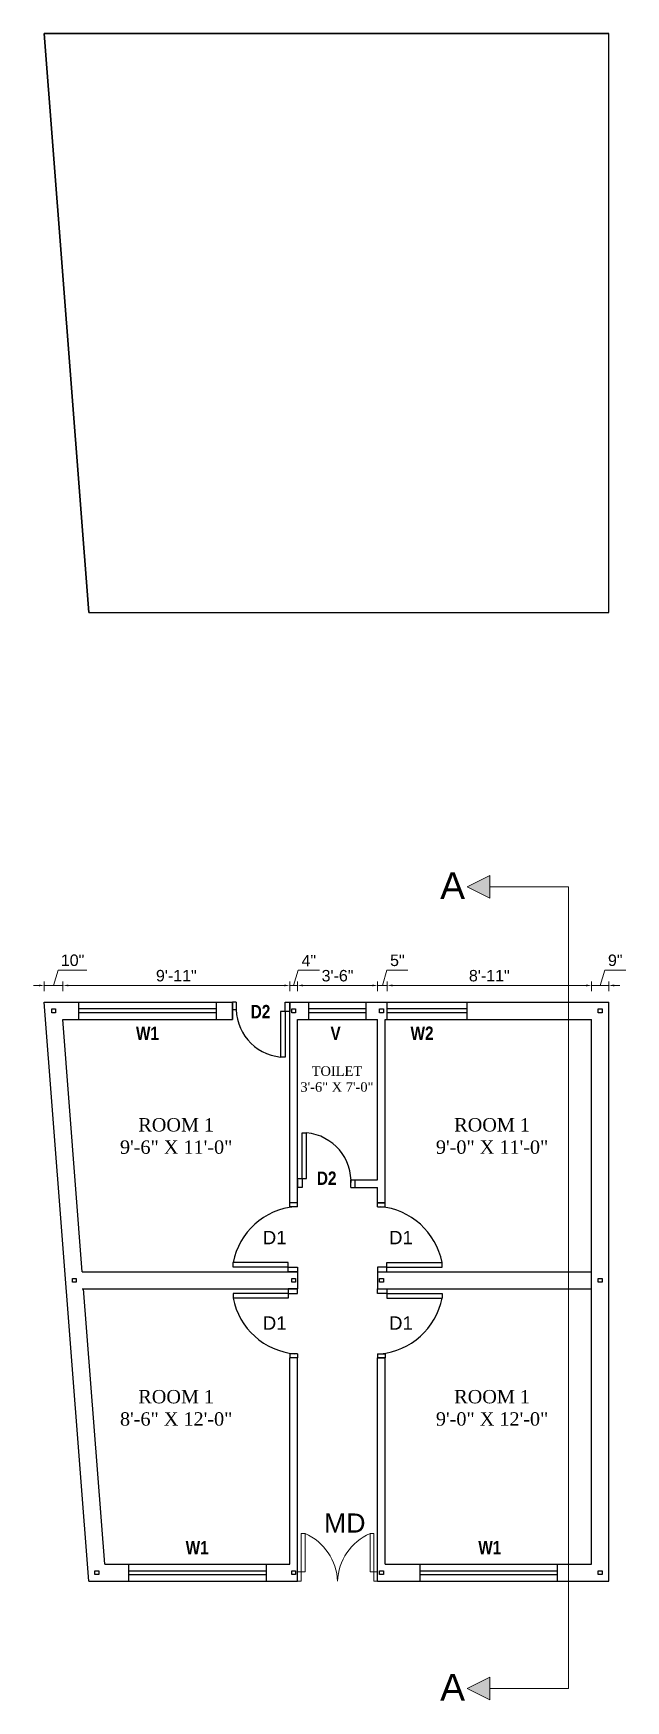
# Model space of a CAD drawing. Header units: inches. Extents: x 100101 to 119806, y -2288 to 8641.
# Drawn here: x 114404 to 114714, y 3883 to 4756 of the extents above; entities that cross this region are included whole.
import ezdxf

# ---------------------------------------------------------------- set-up
doc = ezdxf.new("R2010")
doc.units = ezdxf.units.IN
doc.header["$LTSCALE"] = 0.5
doc.header["$MEASUREMENT"] = 0
doc.header["$PDMODE"] = 66
doc.layers.add('DIMENSION', color=5, linetype='Continuous')
for name, color, linetype, lineweight in [('door', 202, 'Continuous', 5), ('steps', 253, 'Continuous', 20), ('Toilet', 7, 'Continuous', 25), ('truss', 1, 'Continuous', 25)]:
    doc.layers.add(name, color=color, linetype=linetype, lineweight=lineweight)
doc.styles.add('Lettring Text', font='arial.ttf')
doc.styles.get("Standard").update_dxf_attribs({"font": 'arial.ttf'})
doc.dimstyles.new('Copy of Standard', dxfattribs={"dimtxt": 6, "dimasz": 2.875, "dimexe": 2, "dimexo": 4, "dimgap": 2, "dimtad": 1, "dimdec": 0, "dimrnd": 1, "dimzin": 0, "dimdsep": 46, "dimlunit": 4, "dimtxsty": 'Lettring Text', "dimcen": 0.1, "dimclrd": 7, "dimclre": 7, "dimclrt": 7, "dimazin": 0, "dimtfac": 0.645, "dimtdec": 0, "dimtmove": 1, "dimatfit": 0, "dimfxl": 3, "dimfxlon": 1, "dimtfillclr": 256, "dimtolj": 1, "dimtzin": 0, "dimlwd": -1, "dimlwe": -1, "dimarcsym": 2})

msp = doc.modelspace()

# ---------------------------------------------------------------- texts
at = {"color": 7, "linetype": 'ByBlock', "lineweight": 5, "attachment_point": 1}
for s, insert, char_height, width in [('A', (114616.51, 4316.56), 14, 26.5803), ('MD', (114555.73, 3981.04), 10, 44.1664), ('A', (114616.51, 3897.08), 14, 26.5803)]:
    msp.add_mtext(s, dxfattribs=dict(at, insert=insert, char_height=char_height, width=width))
at = {"layer": 'steps', "color": 7, "ltscale": 0.3}
for s, insert, char_height, width, attachment_point in [('{\\fTechnic|b1|i0|c2|p2;D2}', (114522.5, 4240.13), 7, 55.268, 8), ('{\\fTechnic|b1|i0|c2|p2;W1}', (114463.32, 4228.81), 7, 55.268, 8), ('{\\fTechnic|b1|i0|c2|p2;V}', (114561.78, 4228.81), 7, 55.268, 8), ('{\\fTechnic|b1|i0|c2|p2;W2}', (114607.04, 4228.81), 7, 55.268, 8), ('{\\fTimes New Roman|b0|i0|c0|p18;TOILET\\P3\'-6" X 7\'-0"}', (114562.48, 4215.04), 5, 55.268, 2), ('{\\fTimes New Roman|b0|i0|c0|p18;ROOM 1\\P9\'-6" X 11\'-0"}', (114478.34, 4187.91), 7, 65.2809, 2), ('{\\fTimes New Roman|b0|i0|c0|p18;ROOM 1\\P9\'-0" X 11\'-0"}', (114643.71, 4187.91), 7, 64.575, 2), ('{\\fTechnic|b1|i0|c2|p2;D2}', (114557.12, 4159.97), 7, 55.268, 2), ('{\\fTimes New Roman|b0|i0|c0|p18;ROOM 1\\P8\'-6" X 12\'-0"}', (114478.34, 4045.66), 7, 65.2809, 2), ('{\\fTimes New Roman|b0|i0|c0|p18;ROOM 1\\P9\'-0" X 12\'-0"}', (114643.71, 4045.66), 7, 64.575, 2), ('{\\fTechnic|b1|i0|c2|p2;W1}', (114489.32, 3959.59), 7, 55.268, 8), ('{\\fTechnic|b1|i0|c2|p2;W1}', (114642.49, 3959.71), 7, 55.268, 8)]:
    msp.add_mtext(s, dxfattribs=dict(at, insert=insert, char_height=char_height, width=width, attachment_point=attachment_point))
at = {"layer": 'steps', "color": 7, "ltscale": 0.3, "char_height": 7}
for insert, attachment_point in [((114529.89, 4128.91), 2), ((114595.99, 4128.91), 2), ((114529.89, 4077.19), 8), ((114595.99, 4077.19), 8)]:
    msp.add_mtext_dynamic_manual_height_columns('{\\W1;D1}', width=18.6213, gutter_width=40, heights=[0], dxfattribs=dict(at, insert=insert, attachment_point=attachment_point))

# ---------------------------------------------------------------- blocks, each defined once
blk = doc.blocks.new('*D822')
at = {"layer": 'Defpoints', "color": 0, "ltscale": 0.5, "transparency": 16777216}
for p in [(114695.81, 4257.34), (114704.81, 4248.55), (114695.81, 4239.55)]:
    blk.add_point(p, dxfattribs=at)
at = {"layer": 'steps', "color": 7, "ltscale": 0.5, "transparency": 16777216}
for p, q in [((114695.81, 4254.34), (114695.81, 4259.34)), ((114700.31, 4257.34), (114702.73, 4265.41)), ((114702.73, 4265.41), (114713.63, 4265.41)), ((114704.81, 4254.34), (114704.81, 4259.34)), ((114692.94, 4257.34), (114690.06, 4257.34)), ((114704.81, 4257.34), (114695.81, 4257.34)), ((114704.81, 4257.34), (114695.81, 4257.34)), ((114707.69, 4257.34), (114710.56, 4257.34))]:
    blk.add_line(p, q, dxfattribs=at)
for points in [[(114692.94, 4257.82), (114692.94, 4256.86), (114695.81, 4257.34)], [(114707.69, 4257.82), (114707.69, 4256.86), (114704.81, 4257.34)]]:
    blk.add_solid(points, dxfattribs=at)
at = {"layer": 'steps', "color": 7, "ltscale": 0.5, "transparency": 16777216, "insert": (114708.18, 4270.47), "char_height": 6, "attachment_point": 5, "style": 'Lettring Text'}
blk.add_mtext('\\A1;9"', dxfattribs=at)
blk = doc.blocks.new('*D823')
at = {"layer": 'Defpoints', "color": 0, "transparency": 16777216}
for p in [(114588.71, 4257.34), (114588.71, 4248.55), (114695.81, 4239.55)]:
    blk.add_point(p, dxfattribs=at)
at = {"layer": 'steps', "color": 7, "transparency": 16777216}
for p, q in [((114588.71, 4254.34), (114588.71, 4259.34)), ((114695.81, 4254.34), (114695.81, 4259.34)), ((114692.94, 4257.34), (114591.59, 4257.34))]:
    blk.add_line(p, q, dxfattribs=at)
for points in [[(114591.59, 4257.82), (114591.59, 4256.86), (114588.71, 4257.34)], [(114692.94, 4257.82), (114692.94, 4256.86), (114695.81, 4257.34)]]:
    blk.add_solid(points, dxfattribs=at)
at = {"layer": 'steps', "color": 7, "transparency": 16777216, "insert": (114642.26, 4262.41), "char_height": 6, "attachment_point": 5, "style": 'Lettring Text'}
blk.add_mtext('\\A1;8\'-11"', dxfattribs=at)
blk = doc.blocks.new('*D824')
at = {"layer": 'Defpoints', "color": 0, "transparency": 16777216}
for p in [(114583.81, 4257.34), (114588.71, 4248.55), (114583.81, 4239.55)]:
    blk.add_point(p, dxfattribs=at)
at = {"layer": 'steps', "color": 7, "transparency": 16777216}
for p, q in [((114583.81, 4254.34), (114583.81, 4259.34)), ((114586.26, 4257.34), (114588.68, 4265.39)), ((114588.68, 4265.39), (114599.57, 4265.39)), ((114588.71, 4254.34), (114588.71, 4259.34)), ((114580.94, 4257.34), (114578.06, 4257.34)), ((114588.71, 4257.34), (114583.81, 4257.34)), ((114588.71, 4257.34), (114583.81, 4257.34)), ((114591.59, 4257.34), (114594.46, 4257.34))]:
    blk.add_line(p, q, dxfattribs=at)
for points in [[(114580.94, 4257.82), (114580.94, 4256.86), (114583.81, 4257.34)], [(114591.59, 4257.82), (114591.59, 4256.86), (114588.71, 4257.34)]]:
    blk.add_solid(points, dxfattribs=at)
at = {"layer": 'steps', "color": 7, "transparency": 16777216, "insert": (114594.13, 4270.45), "char_height": 6, "attachment_point": 5, "style": 'Lettring Text'}
blk.add_mtext('\\A1;5"', dxfattribs=at)
blk = doc.blocks.new('*D825')
at = {"layer": 'Defpoints', "color": 0, "transparency": 16777216}
for p in [(114541.81, 4257.34), (114541.81, 4239.55), (114583.81, 4239.55)]:
    blk.add_point(p, dxfattribs=at)
at = {"layer": 'steps', "color": 7, "transparency": 16777216}
for p, q in [((114541.81, 4254.34), (114541.81, 4259.34)), ((114583.81, 4254.34), (114583.81, 4259.34)), ((114580.94, 4257.34), (114544.69, 4257.34))]:
    blk.add_line(p, q, dxfattribs=at)
for points in [[(114544.69, 4257.82), (114544.69, 4256.86), (114541.81, 4257.34)], [(114580.94, 4257.82), (114580.94, 4256.86), (114583.81, 4257.34)]]:
    blk.add_solid(points, dxfattribs=at)
at = {"layer": 'steps', "color": 7, "transparency": 16777216, "insert": (114562.81, 4262.41), "char_height": 6, "attachment_point": 5, "style": 'Lettring Text'}
blk.add_mtext('\\A1;3\'-6"', dxfattribs=at)
blk = doc.blocks.new('*D826')
at = {"layer": 'Defpoints', "color": 0, "transparency": 16777216}
for p in [(114537.81, 4257.34), (114537.81, 4248.55), (114541.81, 4239.55)]:
    blk.add_point(p, dxfattribs=at)
at = {"layer": 'steps', "color": 7, "transparency": 16777216}
for p, q in [((114537.81, 4254.34), (114537.81, 4259.34)), ((114539.81, 4257.34), (114542.21, 4265.34)), ((114541.81, 4254.34), (114541.81, 4259.34)), ((114542.21, 4265.34), (114553.35, 4265.34)), ((114534.94, 4257.34), (114532.06, 4257.34)), ((114541.81, 4257.34), (114537.81, 4257.34)), ((114541.81, 4257.34), (114537.81, 4257.34)), ((114544.69, 4257.34), (114547.56, 4257.34))]:
    blk.add_line(p, q, dxfattribs=at)
for points in [[(114534.94, 4257.82), (114534.94, 4256.86), (114537.81, 4257.34)], [(114544.69, 4257.82), (114544.69, 4256.86), (114541.81, 4257.34)]]:
    blk.add_solid(points, dxfattribs=at)
at = {"layer": 'steps', "color": 7, "transparency": 16777216, "insert": (114547.78, 4270.34), "char_height": 6, "attachment_point": 5, "style": 'Lettring Text'}
blk.add_mtext('\\A1;4"', dxfattribs=at)
blk = doc.blocks.new('*D827')
at = {"layer": 'Defpoints', "color": 0, "transparency": 16777216}
for p in [(114419.04, 4257.34), (114537.81, 4248.55), (114419.04, 4239.55)]:
    blk.add_point(p, dxfattribs=at)
at = {"layer": 'steps', "color": 7, "transparency": 16777216}
for p, q in [((114419.04, 4254.34), (114419.04, 4259.34)), ((114537.81, 4254.34), (114537.81, 4259.34)), ((114534.94, 4257.34), (114421.91, 4257.34))]:
    blk.add_line(p, q, dxfattribs=at)
for points in [[(114421.91, 4257.82), (114421.91, 4256.86), (114419.04, 4257.34)], [(114534.94, 4257.82), (114534.94, 4256.86), (114537.81, 4257.34)]]:
    blk.add_solid(points, dxfattribs=at)
at = {"layer": 'steps', "color": 7, "transparency": 16777216, "insert": (114478.43, 4262.41), "char_height": 6, "attachment_point": 5, "style": 'Lettring Text'}
blk.add_mtext('\\A1;9\'-11"', dxfattribs=at)
blk = doc.blocks.new('*D828')
at = {"layer": 'Defpoints', "color": 0, "transparency": 16777216}
for p in [(114409.32, 4257.34), (114409.32, 4248.55), (114419.04, 4239.55)]:
    blk.add_point(p, dxfattribs=at)
at = {"layer": 'steps', "color": 7, "transparency": 16777216}
for p, q in [((114409.32, 4254.34), (114409.32, 4259.34)), ((114414.18, 4257.34), (114416.6, 4265.41)), ((114416.6, 4265.41), (114431.59, 4265.41)), ((114419.04, 4254.34), (114419.04, 4259.34)), ((114406.45, 4257.34), (114403.57, 4257.34)), ((114419.04, 4257.34), (114409.32, 4257.34)), ((114419.04, 4257.34), (114409.32, 4257.34)), ((114421.91, 4257.34), (114424.79, 4257.34))]:
    blk.add_line(p, q, dxfattribs=at)
for points in [[(114406.45, 4257.82), (114406.45, 4256.86), (114409.32, 4257.34)], [(114421.91, 4257.82), (114421.91, 4256.86), (114419.04, 4257.34)]]:
    blk.add_solid(points, dxfattribs=at)
at = {"layer": 'steps', "color": 7, "transparency": 16777216, "insert": (114424.1, 4270.47), "char_height": 6, "attachment_point": 5, "style": 'Lettring Text'}
blk.add_mtext('\\A1;10"', dxfattribs=at)

# ---------------------------------------------------------------- dimensions: what is measured, and where the dimension line sits
at = {"layer": 'steps'}
for base, p1, p2, picture, middle in [((114409.32, 4257.34), (114419.04, 4239.55), (114409.32, 4248.55), '*D828', (114418.6, 4270.47)), ((114537.81, 4257.34), (114541.81, 4239.55), (114537.81, 4248.55), '*D826', (114544.21, 4270.34)), ((114583.81, 4257.34), (114588.71, 4248.55), (114583.81, 4239.55), '*D824', (114590.68, 4270.45)), ((114419.04, 4257.34), (114537.81, 4248.55), (114419.04, 4239.55), '*D827', (114478.43, 4262.41)), ((114541.81, 4257.34), (114583.81, 4239.55), (114541.81, 4239.55), '*D825', (114562.81, 4262.41)), ((114588.71, 4257.34), (114695.81, 4239.55), (114588.71, 4248.55), '*D823', (114642.26, 4262.41))]:
    dim = msp.add_linear_dim(base=base, p1=p1, p2=p2, dimstyle='Copy of Standard', dxfattribs=at)
    dim.commit()
    dim.dimension.update_dxf_attribs({"geometry": picture, "text_midpoint": middle})
at = {"layer": 'steps', "ltscale": 0.5}
dim = msp.add_linear_dim(base=(114695.81, 4257.34), p1=(114704.81, 4248.55), p2=(114695.81, 4239.55), dimstyle='Copy of Standard', dxfattribs=at)
dim.commit()
dim.dimension.update_dxf_attribs({"geometry": '*D822', "text_midpoint": (114704.73, 4270.47)})

# ---------------------------------------------------------------- hatches: boundary and pattern name
at = {"linetype": 'ByBlock', "lineweight": 5}
for points in [[(114630.61, 4308.94), (114642.61, 4302.94), (114642.61, 4314.94)], [(114630.61, 3889.46), (114642.61, 3883.46), (114642.61, 3895.46)]]:
    msp.add_hatch(color=7, dxfattribs=at).paths.add_polyline_path(points)

# ---------------------------------------------------------------- linework, layer by layer
at = {"color": 7, "linetype": 'ByBlock', "lineweight": 5}
for p, q in [((114630.61, 4308.94), (114642.61, 4314.94)), ((114642.61, 4302.94), (114642.61, 4314.94)), ((114642.61, 4302.94), (114630.61, 4308.94)), ((114683.78, 4308.94), (114642.61, 4308.94)), ((114683.78, 3889.46), (114683.78, 4308.94)), ((114630.61, 3889.46), (114642.61, 3895.46)), ((114642.61, 3883.46), (114642.61, 3895.46)), ((114642.61, 3883.46), (114630.61, 3889.46)), ((114683.78, 3889.46), (114642.61, 3889.46))]:
    msp.add_line(p, q, dxfattribs=at)
at = {"layer": 'DIMENSION', "ltscale": 7}
for p, q in [((114509.81, 4248.55), (114507.81, 4248.55)), ((114509.81, 4244.55), (114507.81, 4244.55)), ((114509.81, 4248.55), (114509.81, 4244.55)), ((114533.01, 4243.75), (114533.01, 4219.87)), ((114535.41, 4243.75), (114533.01, 4243.75)), ((114535.41, 4243.75), (114535.41, 4248.55)), ((114535.41, 4248.55), (114537.81, 4248.55)), ((114535.41, 4243.75), (114535.41, 4219.87)), ((114537.81, 4243.75), (114535.41, 4243.75)), ((114537.81, 4248.55), (114537.81, 4243.75)), ((114535.41, 4219.87), (114533.01, 4219.87)), ((114544.21, 4156.35), (114544.21, 4180.23)), ((114544.21, 4180.23), (114546.61, 4180.23)), ((114546.61, 4156.35), (114546.61, 4180.23)), ((114541.81, 4156.35), (114544.21, 4156.35)), ((114541.81, 4151.55), (114541.81, 4156.35)), ((114544.21, 4156.35), (114544.21, 4151.55)), ((114544.21, 4156.35), (114546.61, 4156.35)), ((114569.81, 4151.55), (114569.81, 4155.55)), ((114569.81, 4155.55), (114571.81, 4155.55)), ((114544.21, 4151.55), (114541.81, 4151.55)), ((114569.81, 4151.55), (114571.81, 4151.55)), ((114537.81, 4141.55), (114537.81, 4143.55)), ((114541.81, 4141.55), (114537.81, 4141.55)), ((114541.81, 4141.55), (114541.81, 4143.55)), ((114583.81, 4141.55), (114583.81, 4143.55)), ((114583.81, 4141.55), (114587.81, 4141.55)), ((114587.81, 4141.55), (114587.81, 4143.55)), ((114537.01, 4112.35), (114508.14, 4112.35)), ((114508.14, 4109.95), (114508.14, 4112.35)), ((114537.01, 4109.95), (114508.14, 4109.95)), ((114537.01, 4109.95), (114537.01, 4112.35)), ((114537.01, 4107.55), (114537.01, 4109.95)), ((114537.01, 4109.95), (114541.81, 4109.95)), ((114541.81, 4109.95), (114541.81, 4107.55)), ((114588.61, 4109.95), (114583.81, 4109.95)), ((114583.81, 4109.95), (114583.81, 4107.55)), ((114588.61, 4112.35), (114617.49, 4112.35)), ((114588.61, 4109.95), (114588.61, 4112.35)), ((114588.61, 4109.95), (114617.49, 4109.95)), ((114588.61, 4107.55), (114588.61, 4109.95)), ((114617.49, 4109.95), (114617.49, 4112.35)), ((114541.81, 4107.55), (114537.01, 4107.55)), ((114583.81, 4107.55), (114588.61, 4107.55)), ((114537.01, 4096.15), (114508.14, 4096.15)), ((114508.14, 4096.15), (114508.14, 4093.75)), ((114537.01, 4093.75), (114508.14, 4093.75)), ((114537.01, 4098.55), (114537.01, 4096.15)), ((114541.81, 4098.55), (114537.01, 4098.55)), ((114537.01, 4096.15), (114541.81, 4096.15)), ((114537.01, 4096.15), (114537.01, 4093.75)), ((114541.81, 4096.15), (114541.81, 4098.55)), ((114583.81, 4096.15), (114583.81, 4098.55)), ((114583.81, 4098.55), (114588.61, 4098.55)), ((114588.61, 4096.15), (114583.81, 4096.15)), ((114588.61, 4098.55), (114588.61, 4096.15)), ((114588.61, 4096.15), (114617.49, 4096.15)), ((114588.61, 4096.15), (114588.61, 4093.75)), ((114588.61, 4093.75), (114617.49, 4093.75)), ((114617.49, 4096.15), (114617.49, 4093.75)), ((114541.81, 4064.55), (114537.81, 4064.55)), ((114537.81, 4064.55), (114537.81, 4062.55)), ((114541.81, 4064.55), (114541.81, 4062.55)), ((114583.81, 4064.55), (114587.81, 4064.55)), ((114583.81, 4064.55), (114583.81, 4062.55)), ((114587.81, 4064.55), (114587.81, 4062.55))]:
    msp.add_line(p, q, dxfattribs=at)
for centre, radius, start, end in [((114535.47, 4245.48), 25.72, 176.01057, 264.50706), ((114544.15, 4154.62), 25.72, 356.01057, 84.50706), ((114543.71, 4105.46), 36.23, 95.02457, 169.03431), ((114581.92, 4105.46), 36.23, 10.96569, 84.97543), ((114543.71, 4100.64), 36.23, 190.96569, 264.97543), ((114581.92, 4100.64), 36.23, 275.02457, 349.03431)]:
    msp.add_arc(centre, radius, start, end, dxfattribs=at)
at = {"layer": 'door', "ltscale": 0.5}
for p, q in [((114541.81, 3945.55), (114541.81, 3954.55)), ((114583.81, 3945.55), (114583.81, 3954.55))]:
    msp.add_line(p, q, dxfattribs=at)
at = {"layer": 'steps', "color": 7, "ltscale": 0.3}
for p, q in [((114541.81, 3945.55), (114541.81, 3954.55)), ((114539.81, 3945.55), (114539.81, 3945.55))]:
    msp.add_line(p, q, dxfattribs=at)
for points in [[(114543.81, 3950.55), (114543.81, 3970.55), (114545.81, 3970.55), (114545.81, 3950.55)], [(114581.81, 3950.55), (114581.81, 3970.55), (114579.81, 3970.55), (114579.81, 3950.55)], [(114541.81, 3950.55), (114543.81, 3950.55), (114543.81, 3945.55), (114541.81, 3945.55)], [(114583.81, 3950.55), (114581.81, 3950.55), (114581.81, 3945.55), (114583.81, 3945.55)]]:
    msp.add_lwpolyline(points, close=True, dxfattribs=at)
at = {"layer": 'steps', "color": 7, "ltscale": 0.3, "true_color": 0xffffff}
for centre, start, end in [((114534.18, 3944.36), 2.3834, 66.048), ((114591.45, 3944.36), 113.952, 177.6166)]:
    msp.add_arc(centre, 28.66, start, end, dxfattribs=at)
at = {"layer": 'Toilet'}
for p, q in [((114409.32, 4755.56), (114704.81, 4755.56)), ((114432.65, 4452.56), (114409.32, 4755.56)), ((114704.81, 4452.56), (114704.81, 4755.56)), ((114432.65, 4452.56), (114704.81, 4452.56)), ((114409.32, 4248.55), (114507.81, 4248.55)), ((114432.65, 3945.55), (114409.32, 4248.55)), ((114427.43, 4239.55), (114427.43, 4248.55)), ((114499.43, 4245.05), (114427.43, 4245.05)), ((114499.43, 4243.05), (114427.43, 4243.05)), ((114499.43, 4239.55), (114499.43, 4248.55)), ((114507.81, 4239.55), (114507.81, 4248.55)), ((114507.81, 4248.55), (114507.81, 4239.55)), ((114537.81, 4248.55), (114704.81, 4248.55)), ((114537.81, 4143.55), (114537.81, 4248.55)), ((114537.81, 4244.55), (114537.81, 4248.55)), ((114547.81, 4239.55), (114547.81, 4248.55)), ((114577.81, 4245.05), (114547.81, 4245.05)), ((114577.81, 4243.05), (114547.81, 4243.05)), ((114577.81, 4239.55), (114577.81, 4248.55)), ((114588.71, 4239.55), (114588.71, 4248.55)), ((114630.71, 4245.05), (114588.71, 4245.05)), ((114630.71, 4243.05), (114588.71, 4243.05)), ((114630.71, 4239.55), (114630.71, 4248.55)), ((114704.81, 3945.55), (114704.81, 4248.55)), ((114419.04, 4239.55), (114507.81, 4239.55)), ((114429.2, 4107.55), (114419.04, 4239.55)), ((114541.81, 4239.55), (114583.81, 4239.55)), ((114541.81, 4155.55), (114541.81, 4239.55)), ((114583.81, 4155.55), (114583.81, 4239.55)), ((114587.81, 4239.55), (114695.81, 4239.55)), ((114587.81, 4143.55), (114587.81, 4239.55)), ((114695.81, 3954.55), (114695.81, 4239.55)), ((114541.81, 4155.55), (114541.81, 4151.55)), ((114571.81, 4155.55), (114583.81, 4155.55)), ((114571.81, 4155.55), (114571.81, 4151.55)), ((114541.81, 4143.55), (114541.81, 4151.55)), ((114571.81, 4151.55), (114583.81, 4151.55)), ((114583.81, 4143.55), (114583.81, 4151.55)), ((114541.81, 4143.55), (114537.81, 4143.55)), ((114587.81, 4143.55), (114583.81, 4143.55)), ((114583.81, 4143.55), (114587.81, 4143.55)), ((114429.2, 4107.55), (114541.81, 4107.55)), ((114541.81, 4107.55), (114541.81, 4098.55)), ((114583.81, 4107.55), (114695.81, 4107.55)), ((114583.81, 4107.55), (114583.81, 4098.55)), ((114429.2, 4098.55), (114541.81, 4098.55)), ((114440.99, 3954.55), (114429.9, 4098.55)), ((114583.81, 4098.55), (114695.81, 4098.55)), ((114537.81, 3954.55), (114537.81, 4062.55)), ((114541.81, 4062.55), (114537.81, 4062.55)), ((114541.81, 4062.55), (114537.81, 4062.55)), ((114541.81, 3945.55), (114541.81, 4062.55)), ((114583.81, 3945.55), (114583.81, 4062.55)), ((114587.81, 4062.55), (114583.81, 4062.55)), ((114587.81, 4062.55), (114583.81, 4062.55)), ((114583.81, 4062.55), (114587.81, 4062.55)), ((114587.81, 3954.55), (114587.81, 4062.55)), ((114440.99, 3954.55), (114537.81, 3954.55)), ((114453.4, 3954.55), (114453.4, 3945.55)), ((114525.4, 3954.55), (114525.4, 3945.55)), ((114587.81, 3954.55), (114695.81, 3954.55)), ((114605.81, 3954.55), (114605.81, 3945.55)), ((114677.81, 3954.55), (114677.81, 3945.55)), ((114432.65, 3945.55), (114541.81, 3945.55)), ((114453.4, 3951.05), (114525.4, 3951.05)), ((114453.4, 3949.05), (114525.4, 3949.05)), ((114583.81, 3945.55), (114704.81, 3945.55)), ((114605.81, 3951.05), (114677.81, 3951.05)), ((114605.81, 3949.05), (114677.81, 3949.05))]:
    msp.add_line(p, q, dxfattribs=at)
for points in [[(114704.81, 4755.56), (114409.32, 4755.56), (114432.65, 4452.56), (114704.81, 4452.56)], [(114413.18, 4245.05), (114415.18, 4245.05), (114415.18, 4243.05), (114413.18, 4243.05)], [(114538.81, 4245.05), (114540.81, 4245.05), (114540.81, 4243.05), (114538.81, 4243.05)], [(114584.81, 4245.05), (114586.81, 4245.05), (114586.81, 4243.05), (114584.81, 4243.05)], [(114699.31, 4245.05), (114701.31, 4245.05), (114701.31, 4243.05), (114699.31, 4243.05)], [(114424.04, 4104.05), (114426.04, 4104.05), (114426.04, 4102.05), (114424.04, 4102.05)], [(114538.81, 4104.05), (114540.81, 4104.05), (114540.81, 4102.05), (114538.81, 4102.05)], [(114584.81, 4104.05), (114586.81, 4104.05), (114586.81, 4102.05), (114584.81, 4102.05)], [(114699.31, 4104.05), (114701.31, 4104.05), (114701.31, 4102.05), (114699.31, 4102.05)], [(114435.82, 3951.05), (114437.82, 3951.05), (114437.82, 3949.05), (114435.82, 3949.05)], [(114538.81, 3951.05), (114540.81, 3951.05), (114540.81, 3949.05), (114538.81, 3949.05)], [(114584.81, 3951.05), (114586.81, 3951.05), (114586.81, 3949.05), (114584.81, 3949.05)], [(114699.31, 3951.05), (114701.31, 3951.05), (114701.31, 3949.05), (114699.31, 3949.05)]]:
    msp.add_lwpolyline(points, close=True, dxfattribs=at)
at = {"layer": 'truss', "ltscale": 7}
for p, q in [((114535.41, 4248.55), (114537.81, 4248.55)), ((114537.81, 4248.55), (114537.81, 4244.55)), ((114541.81, 4151.55), (114541.81, 4155.55)), ((114544.21, 4151.55), (114541.81, 4151.55)), ((114541.81, 4143.55), (114537.81, 4143.55)), ((114583.81, 4143.55), (114587.81, 4143.55)), ((114541.81, 4109.95), (114541.81, 4107.55)), ((114583.81, 4109.95), (114583.81, 4107.55)), ((114541.81, 4107.55), (114537.81, 4107.55)), ((114583.81, 4107.55), (114587.81, 4107.55)), ((114541.81, 4098.55), (114537.81, 4098.55)), ((114541.81, 4096.15), (114541.81, 4098.55)), ((114583.81, 4098.55), (114587.81, 4098.55)), ((114583.81, 4096.15), (114583.81, 4098.55)), ((114541.81, 4062.55), (114537.81, 4062.55)), ((114583.81, 4062.55), (114587.81, 4062.55))]:
    msp.add_line(p, q, dxfattribs=at)

msp.set_redraw_order([(e.dxf.handle, doc.entitydb.next_handle()) for e in msp.query("TEXT MTEXT ATTDEF DIMENSION ARC_DIMENSION")])  # texts and dimensions are drawn at this point

doc.saveas('drawing.dxf')
